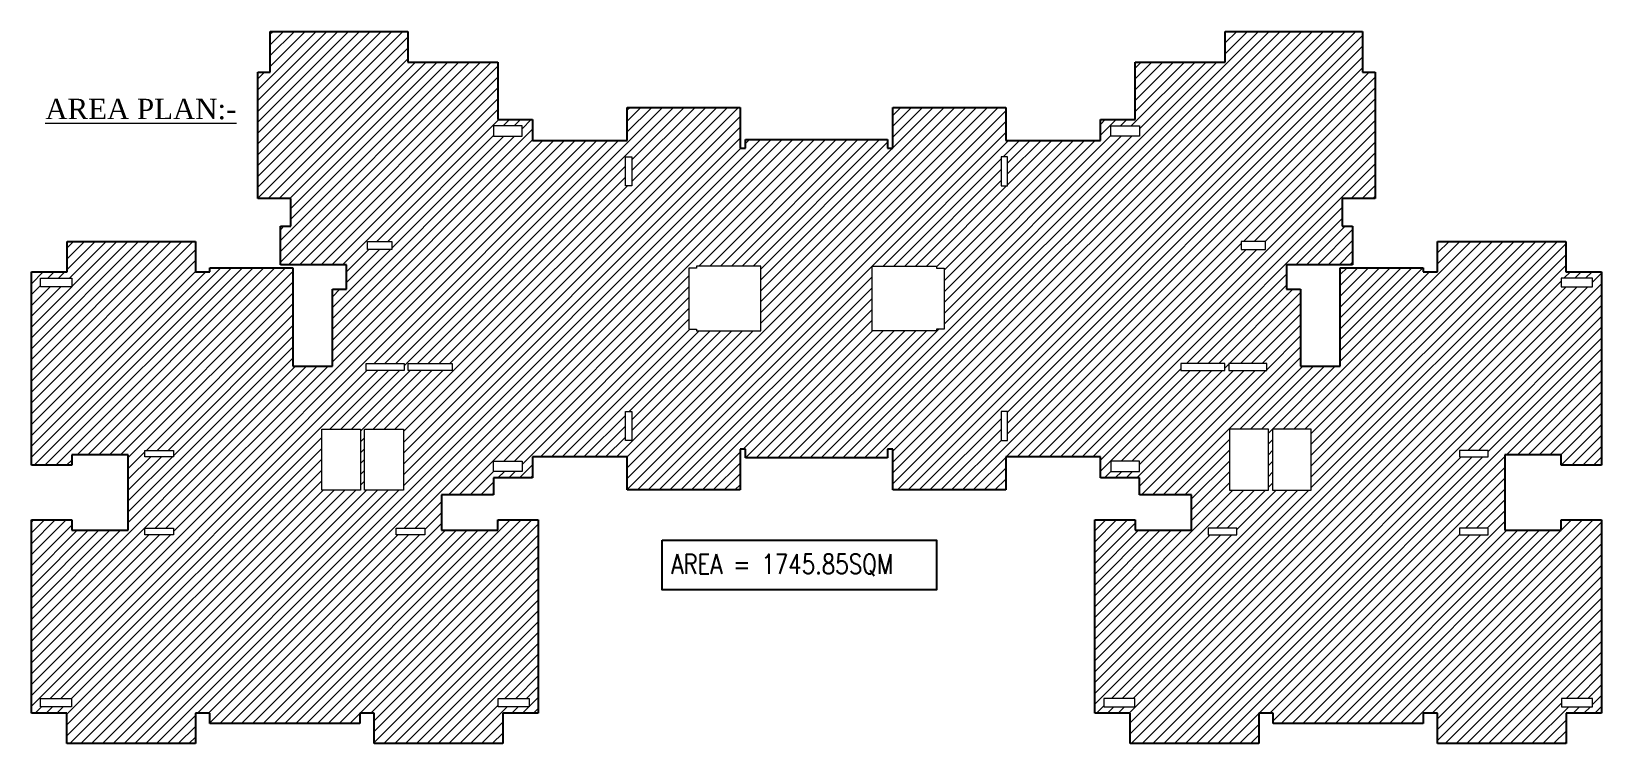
# Model space of a CAD drawing. Header units: millimetres. Extents: x 1255966 to 1543012, y 318612 to 465611.
# Drawn here: x 1365426 to 1442316, y 430746 to 465611 of the extents above; entities that cross this region are included whole.
import ezdxf

# ---------------------------------------------------------------- set-up
doc = ezdxf.new("R2010")
doc.units = ezdxf.units.MM
doc.header["$LTSCALE"] = 500
doc.header["$MEASUREMENT"] = 0
doc.linetypes.add('HIDDEN', pattern=[0.375, 0.25, -0.125])
doc.layers.add('A-TEXT-OTHR-100', color=4, linetype='Continuous')
for name, color, linetype, lineweight in [('ARROW', 1, 'Continuous', 0), ('DIM-150', 8, 'Continuous', 20), ('HATCH', 1, 'Continuous', 5)]:
    doc.layers.add(name, color=color, linetype=linetype, lineweight=lineweight)
doc.layers.add('PROJECTION', color=7, linetype='HIDDEN', true_color=0xff4000)
doc.styles.add('ROMANS-TITLE', font='ROMANS.shx', dxfattribs={"width": 0.8})
doc.styles.add('TIMESNEWROMAN', font='times.ttf', dxfattribs={"height": 300})

msp = doc.modelspace()

# ---------------------------------------------------------------- texts
at = {"layer": 'A-TEXT-OTHR-100', "color": 4, "style": 'ROMANS-TITLE', "width": 0.8}
msp.add_text('AREA = 1745.85SQM', height=960, dxfattribs=at).set_placement((1396759.4, 439052, -20921529.7))
at = {"layer": 'ARROW', "color": 3, "ltscale": 6500, "insert": (1366106.4, 462315.5, 468.1), "char_height": 1000, "width": 29104.625, "attachment_point": 1, "style": 'TIMESNEWROMAN'}
msp.add_mtext('{\\LAREA PLAN:-}', dxfattribs=at)

# ---------------------------------------------------------------- hatches: boundary and pattern name
at = {"layer": 'HATCH', "linetype": 'ByBlock'}
h = msp.add_hatch(dxfattribs=at)
h.set_pattern_fill('ANSI31', color=8, scale=3000)
h.paths.add_polyline_path([(1442315.6, 453841.1), (1440560.6, 453841.1), (1440560.6, 455326.1), (1434285.6, 455326.1), (1434285.6, 453841.1), (1433575.6, 453841.1), (1433575.6, 454041.1), (1429515.6, 454041.1), (1429515.6, 449221), (1427575.7, 449221), (1427575.6, 452985.8), (1426880.6, 452985.8), (1426880.6, 454180.8), (1430125.6, 454180.8), (1430125.6, 456075.8), (1429610.6, 456075.8), (1429610.6, 457430.8), (1431225.6, 457430.8), (1431225.6, 463610.8), (1430615.6, 463610.8), (1430615.6, 465610.8), (1423885.6, 465610.8), (1423885.6, 464110.8), (1419470.6, 464110.8), (1419470.6, 461296), (1417775.6, 461296), (1417775.6, 460271), (1413140.6, 460271), (1413140.6, 461891), (1407605.6, 461891), (1407605.6, 459891), (1407350.6, 459891), (1407350.6, 460321), (1400390.6, 460321), (1400390.6, 459891), (1400135.6, 459891), (1400135.6, 461891), (1394600.6, 461891), (1394600.6, 460271), (1389965.6, 460271), (1389965.6, 461296), (1388270.6, 461296), (1388270.6, 464110.8), (1383855.6, 464110.8), (1383855.6, 465610.8), (1377125.6, 465610.8), (1377125.6, 463610.8), (1376515.6, 463610.8), (1376515.6, 457430.8), (1378130.6, 457430.8), (1378130.6, 456075.8), (1377615.6, 456075.8), (1377615.6, 454180.8), (1380860.6, 454180.8), (1380860.6, 452985.8), (1380165.6, 452985.8), (1380165.6, 449221), (1378225.6, 449221), (1378225.6, 454041.1), (1374165.6, 454041.1), (1374165.6, 453841.1), (1373455.6, 453841.1), (1373455.6, 455326.1), (1367180.6, 455326.1), (1367180.6, 453841.1), (1365425.6, 453841.1), (1365425.6, 444371.1), (1367400.5, 444371.1), (1367400.5, 444886.1), (1370170.6, 444886.1), (1370170.6, 441186), (1367400.5, 441186), (1367400.5, 441701), (1365425.6, 441701), (1365425.6, 432231), (1367165.6, 432231), (1367165.6, 430746), (1373455.6, 430746), (1373455.6, 432231), (1374165.6, 432231), (1374165.6, 431731), (1381505.6, 431731), (1381505.6, 432231), (1382215.6, 432231), (1382215.6, 430746), (1388505.6, 430746), (1388505.6, 432231), (1390245.6, 432231), (1390245.6, 441701), (1388270.7, 441701), (1388270.7, 441186), (1385500.6, 441186), (1385500.6, 442920.8), (1388055.6, 442920.8), (1388055.6, 443756), (1389965.6, 443756), (1389965.6, 444781), (1394600.6, 444781), (1394600.6, 443161), (1400135.6, 443161), (1400135.6, 445161), (1400390.6, 445161), (1400390.6, 444731), (1407350.6, 444731), (1407350.6, 445161), (1407605.6, 445161), (1407605.6, 443161), (1413140.6, 443161), (1413140.6, 444781), (1417775.6, 444781), (1417775.6, 443756), (1419685.6, 443756), (1419685.6, 442920.8), (1422240.6, 442920.8), (1422240.6, 441186), (1419470.5, 441186), (1419470.5, 441701), (1417495.6, 441701), (1417495.6, 432231), (1419235.6, 432231), (1419235.6, 430746), (1425525.6, 430746), (1425525.6, 432231), (1426235.6, 432231), (1426235.6, 431731), (1433575.6, 431731), (1433575.6, 432231), (1434285.6, 432231), (1434285.6, 430746), (1440575.6, 430746), (1440575.6, 432231), (1442315.6, 432231), (1442315.6, 441701), (1440340.7, 441701), (1440340.7, 441186), (1437570.6, 441186), (1437570.6, 444886.1), (1440340.7, 444886.1), (1440340.7, 444371.1), (1442315.6, 444371.1)])
h.paths.add_polyline_path([(1379640.6, 446136), (1381543.1, 446136), (1381543.1, 443150.8), (1379640.6, 443150.8)], flags=16)
h.paths.add_polyline_path([(1381743.1, 446136), (1383645.6, 446136), (1383645.6, 443150.8), (1381743.1, 443150.8)], flags=16)
h.paths.add_polyline_path([(1381825.6, 449006), (1381825.6, 449356), (1383675.6, 449356), (1383675.6, 449006)], flags=16)
h.paths.add_polyline_path([(1383875.6, 449006), (1383875.6, 449356), (1386025.6, 449356), (1386025.6, 449006)], flags=16)
h.paths.add_polyline_path([(1383285.7, 441286), (1384685.6, 441286), (1384685.6, 440971), (1383285.7, 440971)], flags=16)
h.paths.add_polyline_path([(1372385.6, 445101.1), (1372385.6, 444786.1), (1370985.6, 444786.1), (1370985.6, 445101.1)], flags=16)
h.paths.add_polyline_path([(1372385.6, 441286), (1372385.6, 440971), (1370985.6, 440971), (1370985.6, 441286)], flags=16)
h.paths.add_polyline_path([(1381890.6, 454930.8), (1381890.6, 455330.8), (1383075.6, 455330.8), (1383075.6, 454930.8)], flags=16)
h.paths.add_polyline_path([(1388055.6, 444571), (1389450.6, 444571), (1389450.6, 444071), (1388055.6, 444071)], flags=16)
h.paths.add_polyline_path([(1367410.6, 453111.1), (1365870.6, 453111.1), (1365870.6, 453526.1), (1367410.6, 453526.1)], flags=16)
h.paths.add_polyline_path([(1394515.6, 446996), (1394830.6, 446996), (1394830.6, 445576), (1394515.6, 445576)], flags=16)
h.paths.add_polyline_path([(1388275.6, 432961), (1389800.6, 432961), (1389800.6, 432546), (1388275.6, 432546)], flags=16)
h.paths.add_polyline_path([(1388055.6, 460481), (1388055.6, 460981), (1389450.6, 460981), (1389450.6, 460481)], flags=16)
h.paths.add_polyline_path([(1367395.6, 432961), (1367395.6, 432546), (1365870.6, 432546), (1365870.6, 432961)], flags=16)
h.paths.add_polyline_path([(1397625.6, 451026), (1397625.6, 454026), (1397995.6, 454026), (1397995.6, 454126), (1401145.6, 454126), (1401145.6, 450956), (1397995.6, 450956), (1397995.6, 451026)], flags=16)
h.paths.add_polyline_path([(1394515.6, 458056), (1394515.6, 459476), (1394830.6, 459476), (1394830.6, 458056)], flags=16)
h.paths.add_polyline_path([(1406595.6, 450956), (1406595.6, 454126), (1409745.6, 454126), (1409745.6, 454026), (1410115.6, 454026), (1410115.6, 451026), (1409745.6, 451026), (1409745.6, 450956)], flags=16)
h.paths.add_polyline_path([(1412910.6, 446996), (1413225.6, 446996), (1413225.6, 445576), (1412910.6, 445576)], flags=16)
h.paths.add_polyline_path([(1412910.6, 458056), (1412910.6, 459476), (1413225.6, 459476), (1413225.6, 458056)], flags=16)
h.paths.add_polyline_path([(1418290.6, 444571), (1419685.6, 444571), (1419685.6, 444071), (1418290.6, 444071)], flags=16)
h.paths.add_polyline_path([(1417940.6, 432961), (1419465.6, 432961), (1419465.6, 432546), (1417940.6, 432546)], flags=16)
h.paths.add_polyline_path([(1418290.6, 460481), (1418290.6, 460981), (1419685.6, 460981), (1419685.6, 460481)], flags=16)
h.paths.add_polyline_path([(1421715.6, 449006), (1421715.6, 449356), (1423865.6, 449356), (1423865.6, 449006)], flags=16)
h.paths.add_polyline_path([(1423055.6, 441286), (1424455.5, 441286), (1424455.5, 440971), (1423055.6, 440971)], flags=16)
h.paths.add_polyline_path([(1424095.6, 446136), (1425998.1, 446136), (1425998.1, 443150.8), (1424095.6, 443150.8)], flags=16)
h.paths.add_polyline_path([(1424065.6, 449006), (1424065.6, 449356), (1425915.6, 449356), (1425915.6, 449006)], flags=16)
h.paths.add_polyline_path([(1424665.6, 454930.8), (1424665.6, 455330.8), (1425850.6, 455330.8), (1425850.6, 454930.8)], flags=16)
h.paths.add_polyline_path([(1426198.1, 446136), (1428100.6, 446136), (1428100.6, 443150.8), (1426198.1, 443150.8)], flags=16)
h.paths.add_polyline_path([(1435355.7, 445101.1), (1436755.6, 445101.1), (1436755.6, 444786.1), (1435355.7, 444786.1)], flags=16)
h.paths.add_polyline_path([(1435355.7, 441286), (1436755.6, 441286), (1436755.6, 440971), (1435355.7, 440971)], flags=16)
h.paths.add_polyline_path([(1440330.6, 453111.1), (1440330.6, 453526.1), (1441870.6, 453526.1), (1441870.6, 453111.1)], flags=16)
h.paths.add_polyline_path([(1440345.6, 432961), (1441870.6, 432961), (1441870.6, 432546), (1440345.6, 432546)], flags=16)

# ---------------------------------------------------------------- linework, layer by layer
at = {"layer": 'A-TEXT-OTHR-100', "color": 3, "elevation": 14943949.8}
msp.add_lwpolyline([(1396309.9, 440703.5), (1409746.4, 440703.5), (1409746.4, 438273.9), (1396309.9, 438273.9)], close=True, dxfattribs=at)
at = {"layer": 'DIM-150', "color": 1, "linetype": 'ByBlock'}
for points in [[(1389450.6, 460981), (1388055.6, 460981), (1388055.6, 460481), (1389450.6, 460481)], [(1418290.6, 460981), (1419685.6, 460981), (1419685.6, 460481), (1418290.6, 460481)], [(1394515.6, 459476), (1394830.6, 459476), (1394830.6, 458056), (1394515.6, 458056)], [(1413225.6, 459476), (1412910.6, 459476), (1412910.6, 458056), (1413225.6, 458056)], [(1381890.6, 455330.8), (1383075.6, 455330.8), (1383075.6, 454930.8), (1381890.6, 454930.8)], [(1425850.6, 455330.8), (1424665.6, 455330.8), (1424665.6, 454930.8), (1425850.6, 454930.8)], [(1365870.6, 453526.1), (1367410.6, 453526.1), (1367410.6, 453111.1), (1365870.6, 453111.1)], [(1441870.6, 453526.1), (1440330.6, 453526.1), (1440330.6, 453111.1), (1441870.6, 453111.1)], [(1381825.6, 449356), (1383675.6, 449356), (1383675.6, 449006), (1381825.6, 449006)], [(1383875.6, 449356), (1386025.6, 449356), (1386025.6, 449006), (1383875.6, 449006)], [(1423865.6, 449356), (1421715.6, 449356), (1421715.6, 449006), (1423865.6, 449006)], [(1425915.6, 449356), (1424065.6, 449356), (1424065.6, 449006), (1425915.6, 449006)], [(1394515.6, 446996), (1394830.6, 446996), (1394830.6, 445576), (1394515.6, 445576)], [(1413225.6, 446996), (1412910.6, 446996), (1412910.6, 445576), (1413225.6, 445576)], [(1379640.6, 446136), (1381543.1, 446136), (1381543.1, 443150.8), (1379640.6, 443150.8)], [(1381743.1, 446136), (1383645.6, 446136), (1383645.6, 443150.8), (1381743.1, 443150.8)], [(1425998.1, 446136), (1424095.6, 446136), (1424095.6, 443150.8), (1425998.1, 443150.8)], [(1428100.6, 446136), (1426198.1, 446136), (1426198.1, 443150.8), (1428100.6, 443150.8)], [(1370985.6, 445101.1), (1372385.6, 445101.1), (1372385.6, 444786.1), (1370985.6, 444786.1)], [(1388055.6, 444571), (1389450.6, 444571), (1389450.6, 444071), (1388055.6, 444071)], [(1419685.6, 444571), (1418290.6, 444571), (1418290.6, 444071), (1419685.6, 444071)], [(1436755.6, 445101.1), (1435355.7, 445101.1), (1435355.7, 444786.1), (1436755.6, 444786.1)], [(1370985.6, 441286), (1372385.6, 441286), (1372385.6, 440971), (1370985.6, 440971)], [(1383285.7, 441286), (1384685.6, 441286), (1384685.6, 440971), (1383285.7, 440971)], [(1424455.5, 441286), (1423055.6, 441286), (1423055.6, 440971), (1424455.5, 440971)], [(1436755.6, 441286), (1435355.7, 441286), (1435355.7, 440971), (1436755.6, 440971)], [(1365870.6, 432961), (1367395.6, 432961), (1367395.6, 432546), (1365870.6, 432546)], [(1388275.6, 432961), (1389800.6, 432961), (1389800.6, 432546), (1388275.6, 432546)], [(1419465.6, 432961), (1417940.6, 432961), (1417940.6, 432546), (1419465.6, 432546)], [(1441870.6, 432961), (1440345.6, 432961), (1440345.6, 432546), (1441870.6, 432546)]]:
    msp.add_lwpolyline(points, close=True, dxfattribs=at)
for points in [[(1401145.6, 454126), (1397995.6, 454126), (1397995.6, 454026), (1397625.6, 454026), (1397625.6, 451026), (1397995.6, 451026), (1397995.6, 450956), (1401145.6, 450956), (1401145.6, 454126)], [(1406595.6, 454126), (1409745.6, 454126), (1409745.6, 454026), (1410115.6, 454026), (1410115.6, 451026), (1409745.6, 451026), (1409745.6, 450956), (1406595.6, 450956), (1406595.6, 454126)]]:
    msp.add_lwpolyline(points, dxfattribs=at)
at = {"layer": 'PROJECTION', "ltscale": 750}
msp.add_lwpolyline([(1426880.6, 452985.8), (1427575.6, 452985.8), (1427575.7, 449221), (1429515.6, 449221), (1429515.6, 454041.1), (1433575.6, 454041.1), (1433575.6, 453841.1), (1434285.6, 453841.1), (1434285.6, 455326.1), (1440560.6, 455326.1), (1440560.6, 453841.1), (1442315.6, 453841.1), (1442315.6, 444371.1), (1440340.7, 444371.1), (1440340.7, 444886.1), (1437570.6, 444886.1), (1437570.6, 441186), (1440340.7, 441186), (1440340.7, 441701), (1442315.6, 441701), (1442315.6, 432231), (1440575.6, 432231), (1440575.6, 430746), (1434285.6, 430746), (1434285.6, 432231), (1433575.6, 432231), (1433575.6, 431731), (1426235.6, 431731), (1426235.6, 432231), (1425525.6, 432231), (1425525.6, 430746), (1419235.6, 430746), (1419235.6, 432231), (1417495.6, 432231), (1417495.6, 441701), (1419470.5, 441701), (1419470.5, 441186), (1422240.6, 441186), (1422240.6, 442920.8), (1419685.6, 442920.8), (1419685.6, 443756), (1417775.6, 443756), (1417775.6, 444781), (1413140.6, 444781), (1413140.6, 443161), (1407605.6, 443161), (1407605.6, 445161), (1407350.6, 445161), (1407350.6, 444731), (1400390.6, 444731), (1400390.6, 445161), (1400135.6, 445161), (1400135.6, 443161), (1394600.6, 443161), (1394600.6, 444781), (1389965.6, 444781), (1389965.6, 443756), (1388055.6, 443756), (1388055.6, 442920.8), (1385500.6, 442920.8), (1385500.6, 441186), (1388270.7, 441186), (1388270.7, 441701), (1390245.6, 441701), (1390245.6, 432231), (1388505.6, 432231), (1388505.6, 430746), (1382215.6, 430746), (1382215.6, 432231), (1381505.6, 432231), (1381505.6, 431731), (1374165.6, 431731), (1374165.6, 432231), (1373455.6, 432231), (1373455.6, 430746), (1367165.6, 430746), (1367165.6, 432231), (1365425.6, 432231), (1365425.6, 441701), (1367400.5, 441701), (1367400.5, 441186), (1370170.6, 441186), (1370170.6, 444886.1), (1367400.5, 444886.1), (1367400.5, 444371.1), (1365425.6, 444371.1), (1365425.6, 453841.1), (1367180.6, 453841.1), (1367180.6, 455326.1), (1373455.6, 455326.1), (1373455.6, 453841.1), (1374165.6, 453841.1), (1374165.6, 454041.1), (1378225.6, 454041.1), (1378225.6, 449221), (1380165.6, 449221), (1380165.6, 452985.8), (1380860.6, 452985.8), (1380860.6, 454180.8), (1377615.6, 454180.8), (1377615.6, 456075.8), (1378130.6, 456075.8), (1378130.6, 457430.8), (1376515.6, 457430.8), (1376515.6, 463610.8), (1377125.6, 463610.8), (1377125.6, 465610.8), (1383855.6, 465610.8), (1383855.6, 464110.8), (1388270.6, 464110.8), (1388270.6, 461296), (1389965.6, 461296), (1389965.6, 460271), (1394600.6, 460271), (1394600.6, 461891), (1400135.6, 461891), (1400135.6, 459891), (1400390.6, 459891), (1400390.6, 460321), (1407350.6, 460321), (1407350.6, 459891), (1407605.6, 459891), (1407605.6, 461891), (1413140.6, 461891), (1413140.6, 460271), (1417775.6, 460271), (1417775.6, 461296), (1419470.6, 461296), (1419470.6, 464110.8), (1423885.6, 464110.8), (1423885.6, 465610.8), (1430615.6, 465610.8), (1430615.6, 463610.8), (1431225.6, 463610.8), (1431225.6, 457430.8), (1429610.6, 457430.8), (1429610.6, 456075.8), (1430125.6, 456075.8), (1430125.6, 454180.8), (1426880.6, 454180.8), (1426880.6, 452985.8)], dxfattribs=at)

msp.set_redraw_order([(e.dxf.handle, doc.entitydb.next_handle()) for e in msp.query("TEXT MTEXT ATTDEF DIMENSION ARC_DIMENSION")])  # texts and dimensions are drawn at this point

doc.saveas('drawing.dxf')
